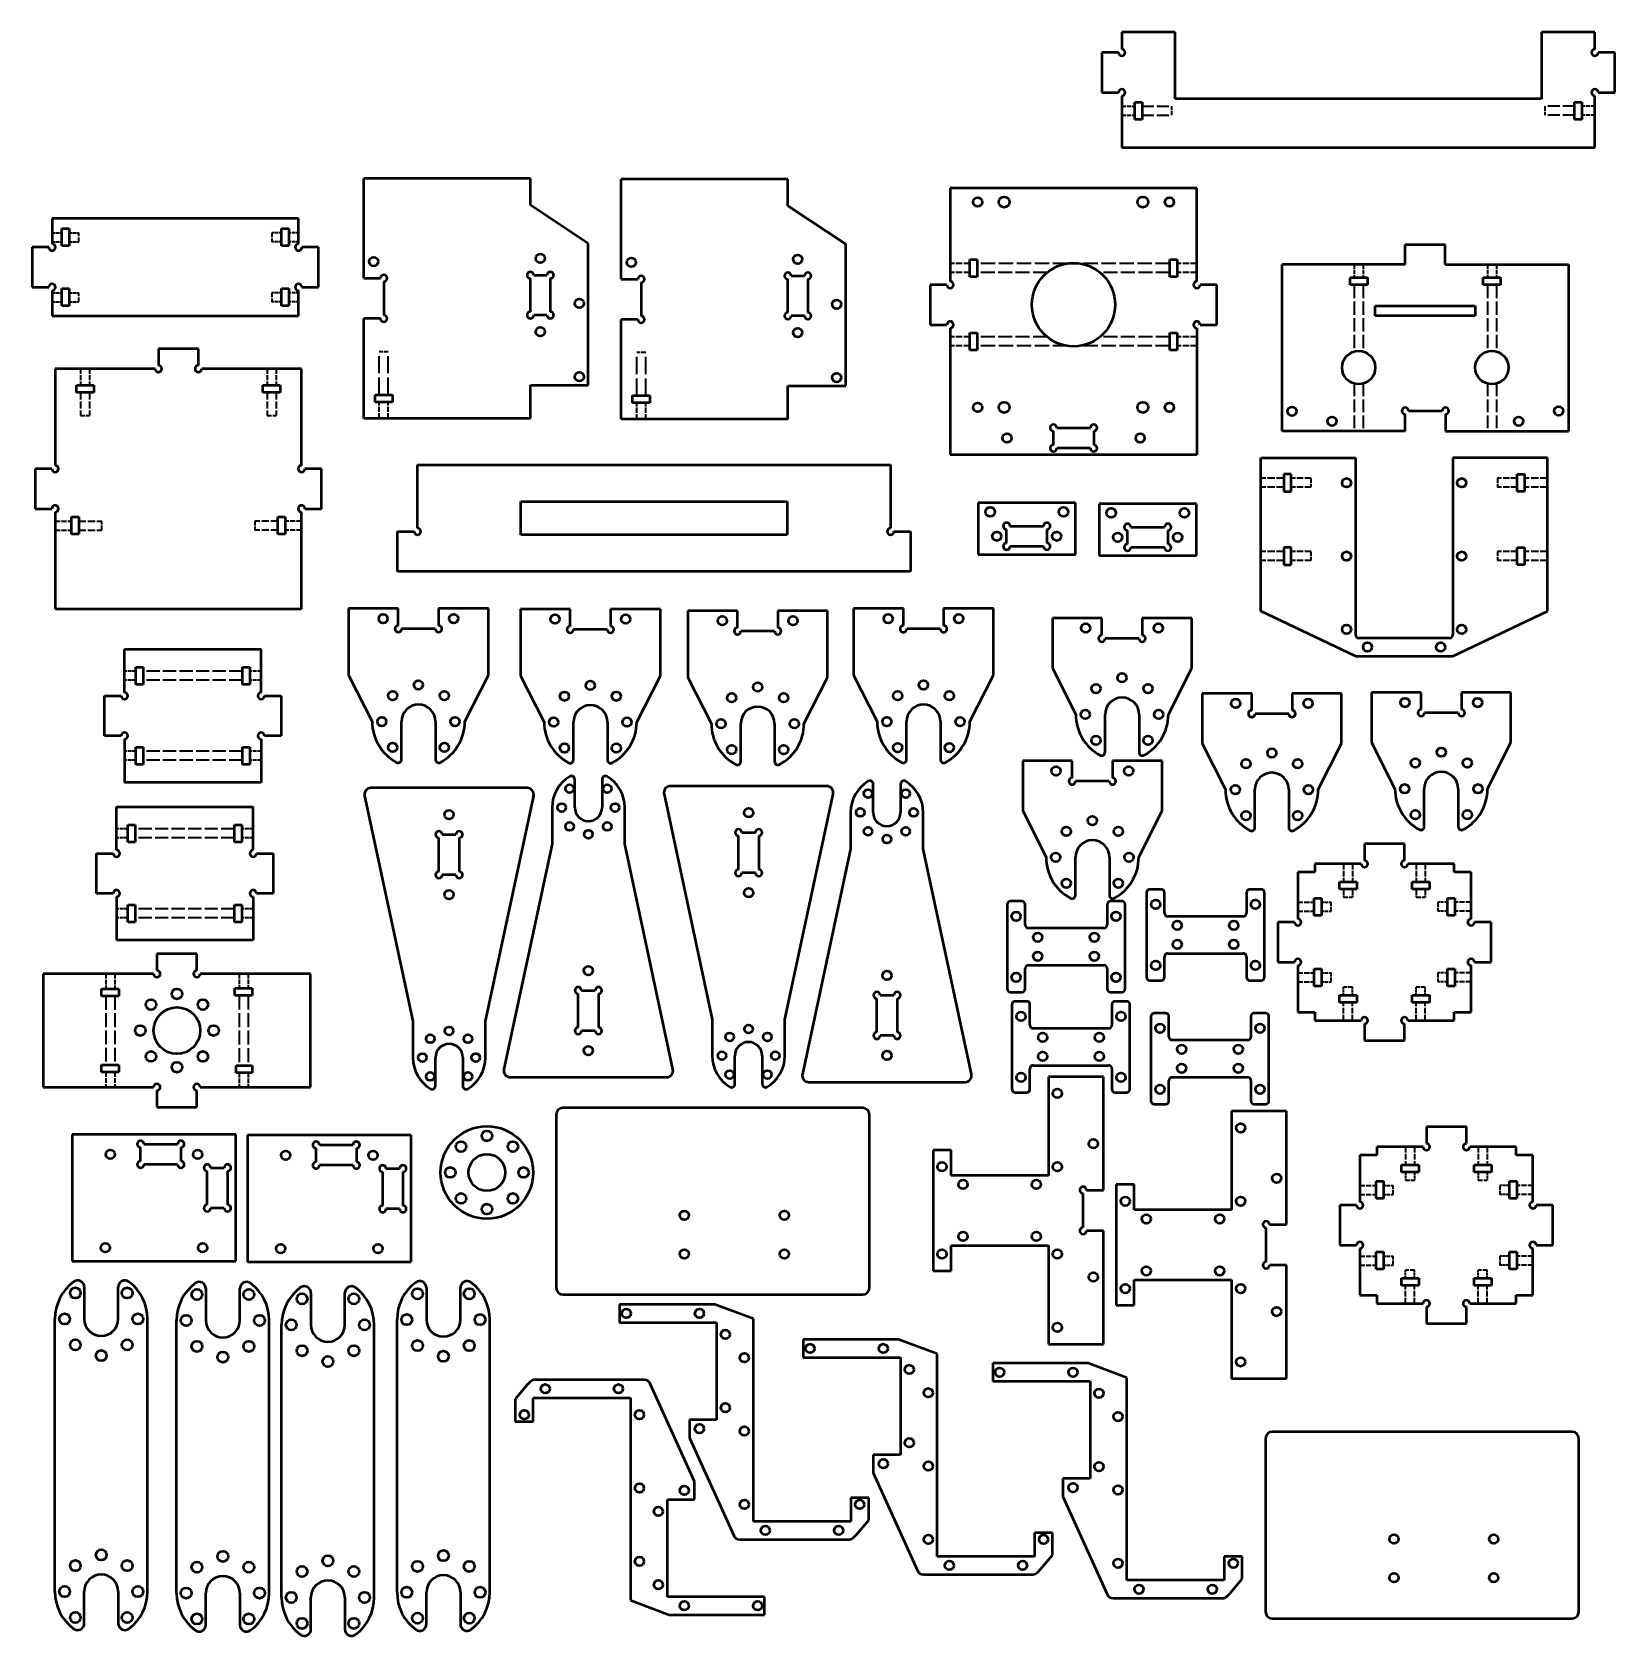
# Model space of a CAD drawing. Header units: millimetres. Extents: x 13 to 488, y 10 to 491.
import ezdxf

# ---------------------------------------------------------------- set-up
doc = ezdxf.new("R2010")
doc.units = ezdxf.units.MM
doc.linetypes.add('DASHED', pattern=[0.2067, 0.1654, -0.0413])
for name, color, linetype, lineweight in [('외형선(ANSI)', 7, 'Continuous', 50), ('외형선(ISO)', 7, 'Continuous', 50), ('은선 (ISO)', 7, 'DASHED', 35)]:
    doc.layers.add(name, color=color, linetype=linetype, lineweight=lineweight)

msp = doc.modelspace()

# ---------------------------------------------------------------- linework, layer by layer
at = {"layer": '외형선(ANSI)'}
for p, q in [((28.21, 114.27), (28.21, 104.72)), ((38.41, 104.72), (38.41, 114.27)), ((19.41, 22.92), (19.41, 104.72)), ((47.21, 22.92), (47.21, 104.72)), ((28.21, 13.37), (28.21, 22.92)), ((38.41, 22.92), (38.41, 13.37))]:
    msp.add_line(p, q, dxfattribs=at)
for centre in [(25.53, 112.5), (41.09, 112.5), (22.31, 104.72), (44.31, 104.72), (25.53, 96.94), (41.09, 96.94), (33.31, 93.72), (33.31, 33.92), (25.53, 30.7), (41.09, 30.7), (22.31, 22.92), (44.31, 22.92), (25.53, 15.14), (41.09, 15.14)]:
    msp.add_circle(centre, 1.6, dxfattribs=at)
for centre, radius, start, end in [((33.31, 104.72), 13.9, 126.6295, 180), ((26.21, 114.27), 2, 0, 126.6295), ((40.41, 114.27), 2, 53.3705, 180), ((33.31, 104.72), 13.9, 0, 53.3705), ((33.31, 104.72), 5.1, 180, 0), ((33.31, 22.92), 5.1, 0, 180), ((33.31, 22.92), 13.9, 180, 233.3705), ((33.31, 22.92), 13.9, 306.6295, 0), ((26.21, 13.37), 2, 233.3705, 0), ((40.41, 13.37), 2, 180, 306.6295)]:
    msp.add_arc(centre, radius, start, end, dxfattribs=at)
at = {"layer": '외형선(ISO)'}
for p, q in [((355.61, 490.8), (339.61, 490.8)), ((339.61, 490.8), (339.61, 485.7)), ((355.61, 470.8), (355.61, 490.8)), ((481.61, 490.8), (465.61, 490.8)), ((465.61, 490.8), (465.61, 470.8)), ((481.61, 485.7), (481.61, 490.8)), ((338.61, 484.7), (333.61, 484.7)), ((333.61, 484.7), (333.61, 472.7)), ((487.61, 484.7), (482.61, 484.7)), ((487.61, 472.7), (487.61, 484.7)), ((333.61, 472.7), (338.61, 472.7)), ((339.61, 471.7), (339.61, 456.2)), ((481.61, 456.2), (481.61, 471.7)), ((482.61, 472.7), (487.61, 472.7)), ((343.51, 464.6), (343.51, 469.8)), ((343.51, 469.8), (345.71, 469.8)), ((345.71, 469.8), (345.71, 464.6)), ((465.61, 470.8), (355.61, 470.8)), ((475.51, 464.6), (475.51, 469.8)), ((475.51, 469.8), (477.71, 469.8)), ((477.71, 469.8), (477.71, 464.6)), ((345.71, 464.6), (343.51, 464.6)), ((477.71, 464.6), (475.51, 464.6)), ((339.61, 456.2), (481.61, 456.2)), ((162.09, 446.9), (112.09, 446.9)), ((112.09, 416.95), (112.09, 446.9)), ((162.09, 438.9), (162.09, 446.9)), ((239.36, 446.65), (189.36, 446.65)), ((189.36, 416.7), (189.36, 446.65)), ((239.36, 438.65), (239.36, 446.65)), ((288.12, 444.01), (288.12, 416.01)), ((362.12, 444.01), (288.12, 444.01)), ((362.12, 416.01), (362.12, 444.01)), ((179.49, 427.4), (162.09, 438.9)), ((256.76, 427.15), (239.36, 438.65)), ((18.54, 434.83), (18.54, 427.23)), ((92.54, 434.83), (18.54, 434.83)), ((92.54, 427.23), (92.54, 434.83)), ((21.44, 431.83), (23.64, 431.83)), ((21.44, 426.63), (21.44, 431.83)), ((23.64, 431.83), (23.64, 426.63)), ((87.44, 431.83), (89.64, 431.83)), ((87.44, 426.63), (87.44, 431.83)), ((89.64, 431.83), (89.64, 426.63)), ((17.54, 426.23), (12.54, 426.23)), ((12.54, 426.23), (12.54, 414.23)), ((23.64, 426.63), (21.44, 426.63)), ((89.64, 426.63), (87.44, 426.63)), ((98.54, 426.23), (93.54, 426.23)), ((98.54, 414.23), (98.54, 426.23)), ((179.49, 384.9), (179.49, 427.4)), ((256.76, 384.65), (256.76, 427.15)), ((424.7, 421.05), (424.7, 427.05)), ((424.7, 427.05), (436.7, 427.05)), ((436.7, 421.05), (436.7, 427.05)), ((294.02, 422.61), (296.22, 422.61)), ((294.02, 417.41), (294.02, 422.61)), ((296.22, 422.61), (296.22, 417.41)), ((354.02, 422.61), (356.22, 422.61)), ((354.02, 417.41), (354.02, 422.61)), ((356.22, 422.61), (356.22, 417.41)), ((387.7, 371.05), (387.7, 421.05)), ((424.7, 421.05), (387.7, 421.05)), ((436.7, 421.05), (473.7, 421.05)), ((473.7, 421.05), (473.7, 371.05)), ((12.54, 414.23), (17.54, 414.23)), ((21.44, 413.83), (23.64, 413.83)), ((21.44, 408.63), (21.44, 413.83)), ((23.64, 413.83), (23.64, 408.63)), ((87.44, 413.83), (89.64, 413.83)), ((87.44, 408.63), (87.44, 413.83)), ((89.64, 413.83), (89.64, 408.63)), ((93.54, 414.23), (98.54, 414.23)), ((112.09, 416.95), (117.09, 416.95)), ((118.09, 415.95), (118.09, 405.85)), ((162.09, 406.9), (162.09, 416.9)), ((163.09, 417.9), (167.09, 417.9)), ((168.09, 416.9), (168.09, 406.9)), ((189.36, 416.7), (194.36, 416.7)), ((195.36, 415.7), (195.36, 405.6)), ((239.36, 406.65), (239.36, 416.65)), ((240.36, 417.65), (244.36, 417.65)), ((245.36, 416.65), (245.36, 406.65)), ((287.12, 415.01), (282.12, 415.01)), ((282.12, 415.01), (282.12, 403.01)), ((296.22, 417.41), (294.02, 417.41)), ((356.22, 417.41), (354.02, 417.41)), ((368.12, 415.01), (363.12, 415.01)), ((368.12, 403.01), (368.12, 415.01)), ((408.1, 417.15), (413.3, 417.15)), ((408.1, 414.95), (408.1, 417.15)), ((413.3, 414.95), (408.1, 414.95)), ((413.3, 417.15), (413.3, 414.95)), ((448.1, 417.15), (453.3, 417.15)), ((448.1, 414.95), (448.1, 417.15)), ((453.3, 414.95), (448.1, 414.95)), ((453.3, 417.15), (453.3, 414.95)), ((18.54, 413.23), (18.54, 405.63)), ((92.54, 405.63), (92.54, 413.23)), ((18.54, 405.63), (92.54, 405.63)), ((23.64, 408.63), (21.44, 408.63)), ((89.64, 408.63), (87.44, 408.63)), ((117.09, 404.85), (112.09, 404.85)), ((112.09, 374.9), (112.09, 404.85)), ((167.09, 405.9), (163.09, 405.9)), ((194.36, 404.6), (189.36, 404.6)), ((189.36, 374.65), (189.36, 404.6)), ((244.36, 405.65), (240.36, 405.65)), ((415.7, 408.65), (445.7, 408.65)), ((415.7, 405.65), (415.7, 408.65)), ((445.7, 405.65), (415.7, 405.65)), ((445.7, 408.65), (445.7, 405.65)), ((282.12, 403.01), (287.12, 403.01)), ((288.12, 402.01), (288.12, 364.01)), ((294.02, 400.61), (296.22, 400.61)), ((294.02, 395.41), (294.02, 400.61)), ((296.22, 400.61), (296.22, 395.41)), ((354.02, 400.61), (356.22, 400.61)), ((354.02, 395.41), (354.02, 400.61)), ((356.22, 400.61), (356.22, 395.41)), ((362.12, 402.01), (362.12, 364.01)), ((363.12, 403.01), (368.12, 403.01)), ((50.45, 395.81), (50.45, 390.81)), ((62.45, 395.81), (50.45, 395.81)), ((62.45, 390.81), (62.45, 395.81)), ((296.22, 395.41), (294.02, 395.41)), ((356.22, 395.41), (354.02, 395.41)), ((49.45, 389.81), (19.45, 389.81)), ((19.45, 389.81), (19.45, 360.81)), ((93.45, 389.81), (63.45, 389.81)), ((93.45, 360.81), (93.45, 389.81)), ((25.85, 384.91), (31.05, 384.91)), ((25.85, 382.71), (25.85, 384.91)), ((31.05, 382.71), (25.85, 382.71)), ((31.05, 384.91), (31.05, 382.71)), ((81.85, 382.71), (81.85, 384.91)), ((81.85, 384.91), (87.05, 384.91)), ((87.05, 382.71), (81.85, 382.71)), ((87.05, 384.91), (87.05, 382.71)), ((115.49, 379.8), (115.49, 382)), ((115.49, 382), (120.69, 382)), ((120.69, 382), (120.69, 379.8)), ((162.09, 384.9), (179.49, 384.9)), ((162.09, 374.9), (162.09, 384.9)), ((192.76, 379.55), (192.76, 381.75)), ((192.76, 381.75), (197.96, 381.75)), ((197.96, 381.75), (197.96, 379.55)), ((239.36, 384.65), (256.76, 384.65)), ((239.36, 374.65), (239.36, 384.65)), ((120.69, 379.8), (115.49, 379.8)), ((197.96, 379.55), (192.76, 379.55)), ((424.65, 371.05), (424.65, 376.15)), ((425.65, 377.15), (435.75, 377.15)), ((436.75, 376.15), (436.75, 371.05)), ((162.09, 374.9), (112.09, 374.9)), ((239.36, 374.65), (189.36, 374.65)), ((319.07, 366.96), (319.07, 371.06)), ((320.07, 372.06), (330.17, 372.06)), ((331.17, 371.06), (331.17, 366.96)), ((424.65, 371.05), (387.7, 371.05)), ((436.75, 371.05), (473.7, 371.05)), ((330.17, 365.96), (320.07, 365.96)), ((128.22, 341.99), (128.22, 360.99)), ((128.22, 360.99), (270.22, 360.99)), ((270.22, 360.99), (270.22, 341.99)), ((362.12, 364.01), (288.12, 364.01)), ((381.35, 317.07), (381.35, 363.07)), ((381.35, 363.07), (409.75, 363.07)), ((409.75, 363.07), (409.75, 309.97)), ((438.95, 363.07), (438.95, 309.97)), ((467.35, 363.07), (438.95, 363.07)), ((467.35, 317.07), (467.35, 363.07)), ((18.45, 359.81), (13.45, 359.81)), ((13.45, 359.81), (13.45, 347.81)), ((99.45, 359.81), (94.45, 359.81)), ((99.45, 347.81), (99.45, 359.81)), ((388.25, 358.17), (388.25, 352.97)), ((390.45, 358.17), (388.25, 358.17)), ((390.45, 352.97), (390.45, 358.17)), ((458.25, 352.97), (458.25, 358.17)), ((458.25, 358.17), (460.45, 358.17)), ((460.45, 358.17), (460.45, 352.97)), ((388.25, 352.97), (390.45, 352.97)), ((460.45, 352.97), (458.25, 352.97)), ((13.45, 347.81), (18.45, 347.81)), ((19.45, 346.81), (19.45, 317.81)), ((93.45, 317.81), (93.45, 346.81)), ((94.45, 347.81), (99.45, 347.81)), ((159.22, 339.99), (159.22, 349.99)), ((159.22, 349.99), (239.22, 349.99)), ((239.22, 349.99), (239.22, 339.99)), ((296.5, 349.56), (296.5, 334.06)), ((325.7, 349.56), (296.5, 349.56)), ((325.7, 334.06), (325.7, 349.56)), ((332.78, 349.25), (332.78, 333.75)), ((361.98, 349.25), (332.78, 349.25)), ((361.98, 333.75), (361.98, 349.25)), ((24.35, 345.36), (26.55, 345.36)), ((24.35, 340.16), (24.35, 345.36)), ((26.55, 345.36), (26.55, 340.16)), ((86.35, 345.36), (88.55, 345.36)), ((86.35, 340.16), (86.35, 345.36)), ((88.55, 345.36), (88.55, 340.16)), ((306.05, 342.61), (316.15, 342.61)), ((342.33, 342.3), (352.43, 342.3)), ((26.55, 340.16), (24.35, 340.16)), ((88.55, 340.16), (86.35, 340.16)), ((122.22, 340.99), (127.22, 340.99)), ((122.22, 328.99), (122.22, 340.99)), ((239.22, 339.99), (159.22, 339.99)), ((271.22, 340.99), (276.22, 340.99)), ((276.22, 340.99), (276.22, 328.99)), ((305.05, 337.51), (305.05, 341.61)), ((317.15, 341.61), (317.15, 337.51)), ((341.33, 337.2), (341.33, 341.3)), ((353.43, 341.3), (353.43, 337.2)), ((296.5, 334.06), (325.7, 334.06)), ((316.15, 336.51), (306.05, 336.51)), ((332.78, 333.75), (361.98, 333.75)), ((352.43, 336.2), (342.33, 336.2)), ((388.25, 336.17), (388.25, 330.97)), ((390.45, 336.17), (388.25, 336.17)), ((390.45, 330.97), (390.45, 336.17)), ((458.25, 336.17), (460.45, 336.17)), ((458.25, 330.97), (458.25, 336.17)), ((460.45, 336.17), (460.45, 330.97)), ((276.22, 328.99), (122.22, 328.99)), ((388.25, 330.97), (390.45, 330.97)), ((460.45, 330.97), (458.25, 330.97)), ((19.45, 317.81), (93.45, 317.81)), ((122.47, 317.85), (107.52, 317.85)), ((107.52, 317.85), (107.52, 297.85)), ((122.47, 312.75), (122.47, 317.85)), ((134.57, 317.85), (134.57, 312.75)), ((149.52, 317.85), (134.57, 317.85)), ((149.52, 297.85), (149.52, 317.85)), ((174.07, 317.68), (159.12, 317.68)), ((159.12, 317.68), (159.12, 297.68)), ((174.07, 312.58), (174.07, 317.68)), ((186.17, 317.68), (186.17, 312.58)), ((201.12, 317.68), (186.17, 317.68)), ((201.12, 297.68), (201.12, 317.68)), ((274.04, 317.83), (259.09, 317.83)), ((259.09, 317.83), (259.09, 297.83)), ((274.04, 312.73), (274.04, 317.83)), ((286.14, 317.83), (286.14, 312.73)), ((301.09, 317.83), (286.14, 317.83)), ((301.09, 297.83), (301.09, 317.83)), ((224.27, 317.21), (209.32, 317.21)), ((209.32, 317.21), (209.32, 297.21)), ((224.27, 312.11), (224.27, 317.21)), ((236.37, 317.21), (236.37, 312.11)), ((251.32, 317.21), (236.37, 317.21)), ((251.32, 297.21), (251.32, 317.21)), ((333.63, 314.97), (318.78, 314.97)), ((318.78, 314.97), (318.78, 299.97)), ((333.63, 309.87), (333.63, 314.97)), ((360.58, 314.97), (345.73, 314.97)), ((345.73, 314.97), (345.73, 309.87)), ((360.58, 299.97), (360.58, 314.97)), ((409.75, 303.57), (381.35, 317.07)), ((438.95, 303.57), (467.35, 317.07)), ((133.57, 311.75), (123.47, 311.75)), ((185.17, 311.58), (175.07, 311.58)), ((235.37, 311.11), (225.27, 311.11)), ((285.14, 311.73), (275.04, 311.73)), ((344.73, 308.87), (334.63, 308.87)), ((437.95, 308.97), (410.75, 308.97)), ((40.28, 292.68), (40.28, 305.68)), ((40.28, 305.68), (81.28, 305.68)), ((81.28, 292.68), (81.28, 305.68)), ((409.75, 303.57), (438.95, 303.57)), ((43.68, 295.08), (43.68, 300.28)), ((43.68, 300.28), (45.88, 300.28)), ((45.88, 300.28), (45.88, 295.08)), ((75.68, 295.08), (75.68, 300.28)), ((75.68, 300.28), (77.88, 300.28)), ((77.88, 300.28), (77.88, 295.08)), ((318.78, 299.97), (325.78, 286.07)), ((353.58, 286.07), (360.58, 299.97)), ((45.88, 295.08), (43.68, 295.08)), ((77.88, 295.08), (75.68, 295.08)), ((107.52, 297.85), (114.62, 283.95)), ((142.42, 283.95), (149.52, 297.85)), ((159.12, 297.68), (166.22, 283.78)), ((194.02, 283.78), (201.12, 297.68)), ((209.32, 297.21), (216.42, 283.31)), ((244.22, 283.31), (251.32, 297.21)), ((259.09, 297.83), (266.19, 283.93)), ((293.99, 283.93), (301.09, 297.83)), ((34.28, 291.68), (39.28, 291.68)), ((34.28, 279.68), (34.28, 291.68)), ((82.28, 291.68), (87.28, 291.68)), ((87.28, 291.68), (87.28, 279.68)), ((378.59, 292.41), (363.74, 292.41)), ((363.74, 292.41), (363.74, 277.41)), ((378.59, 287.31), (378.59, 292.41)), ((405.54, 292.41), (390.69, 292.41)), ((390.69, 292.41), (390.69, 287.31)), ((405.54, 277.41), (405.54, 292.41)), ((429.44, 292.66), (414.59, 292.66)), ((414.59, 292.66), (414.59, 277.66)), ((429.44, 287.56), (429.44, 292.66)), ((456.39, 292.66), (441.54, 292.66)), ((441.54, 292.66), (441.54, 287.56)), ((456.39, 277.66), (456.39, 292.66)), ((123.42, 272.58), (123.42, 283.95)), ((133.62, 283.95), (133.62, 272.58)), ((274.99, 272.56), (274.99, 283.93)), ((285.19, 283.93), (285.19, 272.56)), ((334.58, 274.71), (334.58, 286.07)), ((344.78, 286.07), (344.78, 274.71)), ((389.69, 286.31), (379.59, 286.31)), ((440.54, 286.56), (430.44, 286.56)), ((39.28, 279.68), (34.28, 279.68)), ((87.28, 279.68), (82.28, 279.68)), ((175.02, 272.41), (175.02, 283.78)), ((185.22, 283.78), (185.22, 272.41)), ((225.22, 271.94), (225.22, 283.31)), ((235.42, 283.31), (235.42, 271.94)), ((40.28, 278.68), (40.28, 265.68)), ((43.68, 271.08), (43.68, 276.28)), ((43.68, 276.28), (45.88, 276.28)), ((45.88, 276.28), (45.88, 271.08)), ((75.68, 271.08), (75.68, 276.28)), ((75.68, 276.28), (77.88, 276.28)), ((77.88, 276.28), (77.88, 271.08)), ((81.28, 278.68), (81.28, 265.68)), ((363.74, 277.41), (370.74, 263.51)), ((398.54, 263.51), (405.54, 277.41)), ((414.59, 277.66), (421.59, 263.76)), ((449.39, 263.76), (456.39, 277.66)), ((45.88, 271.08), (43.68, 271.08)), ((77.88, 271.08), (75.68, 271.08)), ((324.73, 272.12), (309.88, 272.12)), ((309.88, 272.12), (309.88, 257.12)), ((324.73, 267.02), (324.73, 272.12)), ((351.68, 272.12), (336.83, 272.12)), ((336.83, 272.12), (336.83, 267.02)), ((351.68, 257.12), (351.68, 272.12)), ((81.28, 265.68), (40.28, 265.68)), ((175.42, 258.14), (175.42, 266.63)), ((183.62, 266.63), (183.62, 258.14)), ((265.01, 256.67), (265.01, 265.16)), ((273.21, 265.16), (273.21, 256.67)), ((335.83, 266.02), (325.73, 266.02)), ((112.32, 261.61), (126.81, 194.02)), ((161.13, 264.02), (114.28, 264.02)), ((148.61, 194.02), (163.09, 261.61)), ((202.21, 262.17), (216.69, 194.59)), ((251.02, 264.59), (204.16, 264.59)), ((238.49, 194.59), (252.97, 262.17)), ((379.54, 252.15), (379.54, 263.51)), ((389.74, 263.51), (389.74, 252.15)), ((430.39, 252.4), (430.39, 263.76)), ((440.59, 263.76), (440.59, 252.4)), ((37.9, 245.39), (37.9, 258.39)), ((37.9, 258.39), (78.9, 258.39)), ((78.9, 245.39), (78.9, 258.39)), ((168.62, 258.14), (168.62, 247.24)), ((190.42, 247.24), (190.42, 258.14)), ((258.21, 256.67), (258.21, 245.77)), ((280.01, 245.77), (280.01, 256.67)), ((309.88, 257.12), (316.88, 243.22)), ((344.68, 243.22), (351.68, 257.12)), ((41.3, 247.79), (41.3, 252.99)), ((41.3, 252.99), (43.5, 252.99)), ((43.5, 252.99), (43.5, 247.79)), ((73.3, 247.79), (73.3, 252.99)), ((73.3, 252.99), (75.5, 252.99)), ((75.5, 252.99), (75.5, 247.79)), ((225.54, 250.64), (229.64, 250.64)), ((43.5, 247.79), (41.3, 247.79)), ((75.5, 247.79), (73.3, 247.79)), ((134.66, 238.97), (134.66, 249.07)), ((135.66, 250.07), (139.76, 250.07)), ((140.76, 249.07), (140.76, 238.97)), ((168.62, 247.24), (154.14, 179.66)), ((204.9, 179.66), (190.42, 247.24)), ((224.54, 239.54), (224.54, 249.64)), ((230.64, 249.64), (230.64, 239.54)), ((258.21, 245.77), (243.73, 178.19)), ((294.49, 178.19), (280.01, 245.77)), ((424.43, 247.26), (412.43, 247.26)), ((412.43, 247.26), (412.43, 242.26)), ((424.43, 242.26), (424.43, 247.26)), ((31.9, 244.39), (36.9, 244.39)), ((31.9, 232.39), (31.9, 244.39)), ((79.9, 244.39), (84.9, 244.39)), ((84.9, 244.39), (84.9, 232.39)), ((325.68, 231.86), (325.68, 243.22)), ((335.88, 243.22), (335.88, 231.86)), ((411.43, 241.26), (397.53, 241.26)), ((397.53, 241.26), (397.53, 238.76)), ((439.33, 241.26), (425.43, 241.26)), ((439.33, 238.76), (439.33, 241.26)), ((139.76, 237.97), (135.66, 237.97)), ((229.64, 238.54), (225.54, 238.54)), ((397.53, 238.76), (392.43, 238.76)), ((392.43, 238.76), (392.43, 224.76)), ((404.93, 233.66), (404.93, 235.86)), ((404.93, 235.86), (410.13, 235.86)), ((410.13, 235.86), (410.13, 233.66)), ((426.73, 233.66), (426.73, 235.86)), ((426.73, 235.86), (431.93, 235.86)), ((431.93, 235.86), (431.93, 233.66)), ((444.43, 238.76), (439.33, 238.76)), ((444.43, 224.76), (444.43, 238.76)), ((36.9, 232.39), (31.9, 232.39)), ((37.9, 231.39), (37.9, 218.39)), ((78.9, 231.39), (78.9, 218.39)), ((84.9, 232.39), (79.9, 232.39)), ((347.03, 232.6), (347.03, 207.3)), ((351.43, 233.6), (348.03, 233.6)), ((352.43, 226.5), (352.43, 232.6)), ((377.03, 232.6), (377.03, 226.5)), ((381.43, 233.6), (378.03, 233.6)), ((382.43, 207.3), (382.43, 232.6)), ((410.13, 233.66), (404.93, 233.66)), ((431.93, 233.66), (426.73, 233.66)), ((41.3, 223.79), (41.3, 228.99)), ((41.3, 228.99), (43.5, 228.99)), ((43.5, 228.99), (43.5, 223.79)), ((73.3, 223.79), (73.3, 228.99)), ((73.3, 228.99), (75.5, 228.99)), ((75.5, 228.99), (75.5, 223.79)), ((305.2, 229.04), (305.2, 203.74)), ((309.6, 230.04), (306.2, 230.04)), ((310.6, 222.94), (310.6, 229.04)), ((335.2, 229.04), (335.2, 222.94)), ((339.6, 230.04), (336.2, 230.04)), ((340.6, 203.74), (340.6, 229.04)), ((397.33, 225.76), (397.33, 230.96)), ((397.33, 230.96), (399.53, 230.96)), ((399.53, 230.96), (399.53, 225.76)), ((437.33, 225.76), (437.33, 230.96)), ((437.33, 230.96), (439.53, 230.96)), ((439.53, 230.96), (439.53, 225.76)), ((43.5, 223.79), (41.3, 223.79)), ((75.5, 223.79), (73.3, 223.79)), ((334.2, 221.94), (311.6, 221.94)), ((376.03, 225.5), (353.43, 225.5)), ((391.43, 223.76), (386.43, 223.76)), ((386.43, 223.76), (386.43, 211.76)), ((399.53, 225.76), (397.33, 225.76)), ((439.53, 225.76), (437.33, 225.76)), ((450.43, 223.76), (445.43, 223.76)), ((450.43, 211.76), (450.43, 223.76)), ((78.9, 218.39), (37.9, 218.39)), ((50.02, 214.24), (50.02, 209.24)), ((62.02, 214.24), (50.02, 214.24)), ((62.02, 209.24), (62.02, 214.24)), ((352.43, 207.3), (352.43, 213.4)), ((353.43, 214.4), (376.03, 214.4)), ((377.03, 213.4), (377.03, 207.3)), ((386.43, 211.76), (391.43, 211.76)), ((445.43, 211.76), (450.43, 211.76)), ((49.02, 208.24), (15.92, 208.24)), ((15.92, 208.24), (15.92, 174.24)), ((96.12, 208.24), (63.02, 208.24)), ((96.12, 174.24), (96.12, 208.24)), ((310.6, 203.74), (310.6, 209.84)), ((311.6, 210.84), (334.2, 210.84)), ((335.2, 209.84), (335.2, 203.74)), ((392.43, 210.76), (392.43, 196.76)), ((397.33, 204.56), (397.33, 209.76)), ((397.33, 209.76), (399.53, 209.76)), ((399.53, 209.76), (399.53, 204.56)), ((437.33, 204.56), (437.33, 209.76)), ((437.33, 209.76), (439.53, 209.76)), ((439.53, 209.76), (439.53, 204.56)), ((444.43, 196.76), (444.43, 210.76)), ((33.42, 203.77), (38.62, 203.77)), ((33.42, 201.57), (33.42, 203.77)), ((38.62, 203.77), (38.62, 201.57)), ((73.42, 201.74), (73.42, 203.94)), ((73.42, 203.94), (78.62, 203.94)), ((78.62, 203.94), (78.62, 201.74)), ((176.47, 192.19), (176.47, 202.29)), ((177.47, 203.29), (181.57, 203.29)), ((182.57, 202.29), (182.57, 192.19)), ((306.2, 202.74), (309.6, 202.74)), ((336.2, 202.74), (339.6, 202.74)), ((348.03, 206.3), (351.43, 206.3)), ((378.03, 206.3), (381.43, 206.3)), ((399.53, 204.56), (397.33, 204.56)), ((439.53, 204.56), (437.33, 204.56)), ((38.62, 201.57), (33.42, 201.57)), ((78.62, 201.74), (73.42, 201.74)), ((266.06, 190.72), (266.06, 200.82)), ((267.06, 201.82), (271.16, 201.82)), ((272.16, 200.82), (272.16, 190.72)), ((306.65, 199), (306.65, 173.7)), ((311.05, 200), (307.65, 200)), ((312.05, 192.9), (312.05, 199)), ((336.65, 199), (336.65, 192.9)), ((341.05, 200), (337.65, 200)), ((342.05, 173.7), (342.05, 199)), ((404.93, 199.66), (404.93, 201.86)), ((404.93, 201.86), (410.13, 201.86)), ((410.13, 199.66), (404.93, 199.66)), ((410.13, 201.86), (410.13, 199.66)), ((426.73, 201.86), (431.93, 201.86)), ((426.73, 199.66), (426.73, 201.86)), ((431.93, 199.66), (426.73, 199.66)), ((431.93, 201.86), (431.93, 199.66)), ((126.81, 194.02), (126.81, 183.12)), ((148.61, 183.12), (148.61, 194.02)), ((216.69, 194.59), (216.69, 183.69)), ((238.49, 183.69), (238.49, 194.59)), ((348.37, 195.44), (348.37, 170.14)), ((352.77, 196.44), (349.37, 196.44)), ((353.77, 189.34), (353.77, 195.44)), ((378.37, 195.44), (378.37, 189.34)), ((382.77, 196.44), (379.37, 196.44)), ((383.77, 170.14), (383.77, 195.44)), ((392.43, 196.76), (397.53, 196.76)), ((397.53, 196.76), (397.53, 194.26)), ((397.53, 194.26), (411.43, 194.26)), ((412.43, 193.26), (412.43, 188.26)), ((424.43, 188.26), (424.43, 193.26)), ((425.43, 194.26), (439.33, 194.26)), ((439.33, 194.26), (439.33, 196.76)), ((439.33, 196.76), (444.43, 196.76)), ((181.57, 191.19), (177.47, 191.19)), ((271.16, 189.72), (267.06, 189.72)), ((335.65, 191.9), (313.05, 191.9)), ((377.37, 188.34), (354.77, 188.34)), ((412.43, 188.26), (424.43, 188.26)), ((133.61, 174.64), (133.61, 183.12)), ((141.81, 183.12), (141.81, 174.64)), ((223.49, 175.2), (223.49, 183.69)), ((231.69, 183.69), (231.69, 175.2)), ((33.42, 180.91), (38.62, 180.91)), ((33.42, 178.71), (33.42, 180.91)), ((38.62, 178.71), (33.42, 178.71)), ((38.62, 180.91), (38.62, 178.71)), ((73.82, 180.74), (78.62, 180.74)), ((73.82, 178.54), (73.82, 180.74)), ((78.62, 178.54), (73.82, 178.54)), ((78.62, 180.74), (78.62, 178.54)), ((312.05, 173.7), (312.05, 179.8)), ((313.05, 180.8), (335.65, 180.8)), ((336.65, 179.8), (336.65, 173.7)), ((15.92, 174.24), (49.02, 174.24)), ((50.02, 173.24), (50.02, 168.24)), ((62.02, 168.24), (62.02, 173.24)), ((63.02, 174.24), (96.12, 174.24)), ((156.1, 177.24), (202.95, 177.24)), ((245.68, 175.77), (292.53, 175.77)), ((317.58, 177.39), (317.58, 147.79)), ((334.08, 177.39), (317.58, 177.39)), ((334.08, 143.39), (334.08, 177.39)), ((353.77, 170.14), (353.77, 176.24)), ((354.77, 177.24), (377.37, 177.24)), ((378.37, 176.24), (378.37, 170.14)), ((307.65, 172.7), (311.05, 172.7)), ((337.65, 172.7), (341.05, 172.7)), ((349.37, 169.14), (352.77, 169.14)), ((379.37, 169.14), (382.77, 169.14)), ((50.02, 168.24), (62.02, 168.24)), ((169.84, 166.02), (169.84, 114.02)), ((261.84, 168.02), (171.84, 168.02)), ((263.84, 114.02), (263.84, 166.02)), ((372.55, 167.04), (372.55, 137.44)), ((389.05, 167.04), (372.55, 167.04)), ((389.05, 133.04), (389.05, 167.04)), ((73.73, 160.08), (24.53, 160.08)), ((24.53, 160.08), (24.53, 122.08)), ((73.73, 122.08), (73.73, 160.08)), ((126.37, 159.81), (77.17, 159.81)), ((77.17, 159.81), (77.17, 121.81)), ((126.37, 121.81), (126.37, 159.81)), ((443.02, 162.33), (431.02, 162.33)), ((431.02, 162.33), (431.02, 157.33)), ((443.02, 157.33), (443.02, 162.33)), ((45.13, 152.08), (45.13, 156.18)), ((46.13, 157.18), (56.23, 157.18)), ((57.23, 156.18), (57.23, 152.08)), ((97.77, 151.81), (97.77, 155.91)), ((98.77, 156.91), (108.87, 156.91)), ((109.87, 155.91), (109.87, 151.81)), ((282.98, 155.39), (282.98, 119.19)), ((288.38, 155.39), (282.98, 155.39)), ((288.38, 147.79), (288.38, 155.39)), ((430.02, 156.33), (416.12, 156.33)), ((416.12, 156.33), (416.12, 153.83)), ((457.92, 156.33), (444.02, 156.33)), ((457.92, 153.83), (457.92, 156.33)), ((56.23, 151.08), (46.13, 151.08)), ((66.13, 150.08), (70.23, 150.08)), ((108.87, 150.81), (98.77, 150.81)), ((118.77, 149.81), (122.87, 149.81)), ((416.12, 153.83), (411.02, 153.83)), ((411.02, 153.83), (411.02, 139.83)), ((423.52, 148.73), (423.52, 150.93)), ((423.52, 150.93), (428.72, 150.93)), ((428.72, 150.93), (428.72, 148.73)), ((445.32, 148.73), (445.32, 150.93)), ((445.32, 150.93), (450.52, 150.93)), ((450.52, 150.93), (450.52, 148.73)), ((463.02, 153.83), (457.92, 153.83)), ((463.02, 139.83), (463.02, 153.83)), ((65.13, 138.98), (65.13, 149.08)), ((71.23, 149.08), (71.23, 138.98)), ((117.77, 138.71), (117.77, 148.81)), ((123.87, 148.81), (123.87, 138.71)), ((317.58, 147.79), (288.38, 147.79)), ((337.95, 145.04), (337.95, 108.84)), ((343.35, 145.04), (337.95, 145.04)), ((343.35, 137.44), (343.35, 145.04)), ((415.92, 140.83), (415.92, 146.03)), ((415.92, 146.03), (418.12, 146.03)), ((418.12, 146.03), (418.12, 140.83)), ((428.72, 148.73), (423.52, 148.73)), ((450.52, 148.73), (445.32, 148.73)), ((455.92, 140.83), (455.92, 146.03)), ((455.92, 146.03), (458.12, 146.03)), ((458.12, 146.03), (458.12, 140.83)), ((327.98, 132.19), (327.98, 142.39)), ((328.98, 143.39), (334.08, 143.39)), ((418.12, 140.83), (415.92, 140.83)), ((458.12, 140.83), (455.92, 140.83)), ((70.23, 137.98), (66.13, 137.98)), ((122.87, 137.71), (118.77, 137.71)), ((372.55, 137.44), (343.35, 137.44)), ((410.02, 138.83), (405.02, 138.83)), ((405.02, 138.83), (405.02, 126.83)), ((469.02, 138.83), (464.02, 138.83)), ((469.02, 126.83), (469.02, 138.83)), ((334.08, 131.19), (328.98, 131.19)), ((334.08, 97.19), (334.08, 131.19)), ((382.95, 121.84), (382.95, 132.04)), ((383.95, 133.04), (389.05, 133.04)), ((288.38, 126.79), (317.58, 126.79)), ((288.38, 119.19), (288.38, 126.79)), ((317.58, 126.79), (317.58, 97.19)), ((405.02, 126.83), (410.02, 126.83)), ((411.02, 125.83), (411.02, 111.83)), ((463.02, 111.83), (463.02, 125.83)), ((464.02, 126.83), (469.02, 126.83)), ((24.53, 122.08), (73.73, 122.08)), ((77.17, 121.81), (126.37, 121.81)), ((389.05, 120.84), (383.95, 120.84)), ((389.05, 86.84), (389.05, 120.84)), ((415.92, 119.63), (415.92, 124.83)), ((415.92, 124.83), (418.12, 124.83)), ((418.12, 124.83), (418.12, 119.63)), ((455.92, 119.63), (455.92, 124.83)), ((455.92, 124.83), (458.12, 124.83)), ((458.12, 124.83), (458.12, 119.63)), ((282.98, 119.19), (288.38, 119.19)), ((343.35, 116.44), (372.55, 116.44)), ((343.35, 108.84), (343.35, 116.44)), ((372.55, 116.44), (372.55, 86.84)), ((418.12, 119.63), (415.92, 119.63)), ((423.52, 114.73), (423.52, 116.93)), ((423.52, 116.93), (428.72, 116.93)), ((428.72, 116.93), (428.72, 114.73)), ((445.32, 116.93), (450.52, 116.93)), ((445.32, 114.73), (445.32, 116.93)), ((450.52, 116.93), (450.52, 114.73)), ((458.12, 119.63), (455.92, 119.63)), ((64.71, 113.82), (64.71, 104.27)), ((74.91, 104.27), (74.91, 113.82)), ((96.24, 112.51), (96.24, 102.96)), ((106.44, 102.96), (106.44, 112.51)), ((130.89, 114.04), (130.89, 104.5)), ((141.09, 104.5), (141.09, 114.04)), ((171.84, 112.02), (261.84, 112.02)), ((411.02, 111.83), (416.12, 111.83)), ((416.12, 111.83), (416.12, 109.33)), ((428.72, 114.73), (423.52, 114.73)), ((450.52, 114.73), (445.32, 114.73)), ((457.92, 109.33), (457.92, 111.83)), ((457.92, 111.83), (463.02, 111.83)), ((217.42, 109.06), (188.86, 109.06)), ((188.86, 109.06), (188.86, 103.66)), ((229.06, 104.73), (217.42, 109.06)), ((337.95, 108.84), (343.35, 108.84)), ((416.12, 109.33), (430.02, 109.33)), ((431.02, 108.33), (431.02, 103.33)), ((443.02, 103.33), (443.02, 108.33)), ((444.02, 109.33), (457.92, 109.33)), ((55.91, 22.47), (55.91, 104.27)), ((83.71, 22.47), (83.71, 104.27)), ((87.44, 21.16), (87.44, 102.96)), ((115.24, 21.16), (115.24, 102.96)), ((122.09, 22.7), (122.09, 104.5)), ((149.89, 22.7), (149.89, 104.5)), ((188.86, 103.66), (218, 103.66)), ((218, 103.66), (218, 74.46)), ((229.06, 43.96), (229.06, 104.73)), ((431.02, 103.33), (443.02, 103.33)), ((272.57, 98.55), (244.01, 98.55)), ((244.01, 98.55), (244.01, 93.15)), ((284.21, 94.21), (272.57, 98.55)), ((317.58, 97.19), (334.08, 97.19)), ((244.01, 93.15), (273.15, 93.15)), ((273.15, 93.15), (273.15, 63.95)), ((284.21, 33.45), (284.21, 94.21)), ((329.5, 91.43), (300.94, 91.43)), ((300.94, 91.43), (300.94, 86.03)), ((341.14, 87.09), (329.5, 91.43)), ((341.14, 26.33), (341.14, 87.09)), ((372.55, 86.84), (389.05, 86.84)), ((161.14, 84.9), (157.55, 80.67)), ((162, 85.82), (161.14, 84.9)), ((196.26, 86.45), (163.46, 86.45)), ((211.35, 55.95), (198.08, 85.28)), ((300.94, 86.03), (330.08, 86.03)), ((330.08, 86.03), (330.08, 56.83)), ((157.55, 80.67), (157.55, 73.95)), ((162.95, 73.95), (162.95, 81.05)), ((162.95, 81.05), (192.15, 81.05)), ((192.15, 81.05), (192.15, 20.29)), ((157.55, 73.95), (162.95, 73.95)), ((218, 74.46), (209.86, 74.46)), ((209.86, 74.46), (209.86, 69.06)), ((209.86, 69.06), (223.13, 39.74)), ((382.76, 68.87), (382.76, 16.87)), ((474.76, 70.87), (384.76, 70.87)), ((476.76, 16.87), (476.76, 68.87)), ((273.15, 63.95), (265.01, 63.95)), ((265.01, 63.95), (265.01, 58.55)), ((265.01, 58.55), (278.27, 29.22)), ((211.35, 50.55), (211.35, 55.95)), ((330.08, 56.83), (321.94, 56.83)), ((321.94, 56.83), (321.94, 51.43)), ((203.21, 21.35), (203.21, 50.55)), ((203.21, 50.55), (211.35, 50.55)), ((263.66, 51.06), (258.26, 51.06)), ((258.26, 51.06), (258.26, 43.96)), ((263.66, 44.35), (263.66, 51.06)), ((321.94, 51.43), (335.21, 22.11)), ((258.26, 43.96), (229.06, 43.96)), ((260.07, 40.12), (263.66, 44.35)), ((224.95, 38.56), (257.75, 38.56)), ((259.21, 39.2), (260.07, 40.12)), ((318.81, 40.55), (313.41, 40.55)), ((313.41, 40.55), (313.41, 33.45)), ((318.81, 33.83), (318.81, 40.55)), ((315.21, 29.6), (318.81, 33.83)), ((313.41, 33.45), (284.21, 33.45)), ((314.35, 28.68), (315.21, 29.6)), ((375.74, 33.43), (370.34, 33.43)), ((370.34, 33.43), (370.34, 26.33)), ((375.74, 26.71), (375.74, 33.43)), ((280.1, 28.05), (312.89, 28.05)), ((370.34, 26.33), (341.14, 26.33)), ((372.14, 22.48), (375.74, 26.71)), ((64.71, 12.92), (64.71, 22.47)), ((74.91, 22.47), (74.91, 12.92)), ((96.24, 11.61), (96.24, 21.16)), ((106.44, 21.16), (106.44, 11.61)), ((130.89, 13.15), (130.89, 22.7)), ((141.09, 22.7), (141.09, 13.15)), ((192.15, 20.29), (203.78, 15.95)), ((232.35, 21.35), (203.21, 21.35)), ((232.35, 15.95), (232.35, 21.35)), ((337.03, 20.93), (369.82, 20.93)), ((371.28, 21.56), (372.14, 22.48)), ((203.78, 15.95), (232.35, 15.95)), ((384.76, 14.87), (474.76, 14.87))]:
    msp.add_line(p, q, dxfattribs=at)
for centre, radius in [((296.32, 439.81), 1.35), ((304.32, 439.81), 1.6), ((345.92, 439.81), 1.6), ((353.92, 439.81), 1.35), ((165.09, 422.9), 1.35), ((242.36, 422.65), 1.35), ((115.09, 421.95), 1.35), ((192.36, 421.7), 1.35), ((325.12, 409.01), 12.5), ((176.79, 409.4), 1.35), ((254.06, 409.15), 1.35), ((165.09, 400.9), 1.35), ((242.36, 400.65), 1.35), ((410.7, 390.15), 5), ((450.7, 390.15), 5), ((176.79, 387.4), 1.35), ((254.06, 387.15), 1.35), ((296.32, 378.21), 1.35), ((304.32, 378.21), 1.6), ((345.92, 378.21), 1.6), ((353.92, 378.21), 1.35), ((390.7, 377.05), 1.35), ((402.7, 374.05), 1.35), ((458.7, 374.05), 1.35), ((470.7, 377.15), 1.35), ((305.12, 369.01), 1.35), ((345.12, 369.01), 1.35), ((407.05, 355.57), 1.35), ((441.65, 355.57), 1.35), ((300.1, 346.86), 1.4), ((322.1, 346.86), 1.4), ((336.38, 346.55), 1.4), ((358.38, 346.55), 1.4), ((302.1, 339.56), 1.35), ((320.1, 339.56), 1.35), ((338.38, 339.25), 1.35), ((356.38, 339.25), 1.35), ((407.05, 333.57), 1.35), ((441.65, 333.57), 1.35), ((117.92, 314.85), 1.35), ((139.12, 314.85), 1.35), ((169.52, 314.68), 1.35), ((190.72, 314.68), 1.35), ((219.72, 314.21), 1.35), ((240.92, 314.21), 1.35), ((269.49, 314.83), 1.35), ((290.69, 314.83), 1.35), ((328.78, 311.97), 1.35), ((350.58, 311.97), 1.35), ((407.05, 311.57), 1.35), ((441.65, 311.57), 1.35), ((413.35, 306.27), 1.35), ((435.35, 306.27), 1.35), ((339.68, 297.07), 1.35), ((128.52, 294.95), 1.35), ((180.12, 294.78), 1.35), ((230.32, 294.31), 1.35), ((280.09, 294.93), 1.35), ((331.9, 293.85), 1.35), ((347.46, 293.85), 1.35), ((120.74, 291.73), 1.35), ((136.3, 291.73), 1.35), ((172.34, 291.56), 1.35), ((187.9, 291.56), 1.35), ((222.54, 291.08), 1.35), ((238.1, 291.08), 1.35), ((272.32, 291.71), 1.35), ((287.87, 291.71), 1.35), ((373.74, 289.41), 1.35), ((395.54, 289.41), 1.35), ((424.59, 289.66), 1.35), ((446.39, 289.66), 1.35), ((117.52, 283.95), 1.35), ((139.52, 283.95), 1.35), ((169.12, 283.78), 1.35), ((191.12, 283.78), 1.35), ((219.32, 283.31), 1.35), ((241.32, 283.31), 1.35), ((269.09, 283.93), 1.35), ((291.09, 283.93), 1.35), ((328.68, 286.07), 1.35), ((350.68, 286.07), 1.35), ((331.9, 278.29), 1.35), ((347.46, 278.29), 1.35), ((120.74, 276.17), 1.35), ((136.3, 276.17), 1.35), ((172.34, 276), 1.35), ((187.9, 276), 1.35), ((222.54, 275.53), 1.35), ((238.1, 275.53), 1.35), ((272.32, 276.15), 1.35), ((287.87, 276.15), 1.35), ((384.64, 274.51), 1.35), ((435.49, 274.76), 1.35), ((319.88, 269.12), 1.35), ((341.68, 269.12), 1.35), ((376.86, 271.29), 1.35), ((392.42, 271.29), 1.35), ((427.71, 271.54), 1.35), ((443.27, 271.54), 1.35), ((173.87, 263.8), 1.25), ((185.18, 263.8), 1.25), ((373.64, 263.51), 1.35), ((395.64, 263.51), 1.35), ((424.49, 263.76), 1.35), ((446.49, 263.76), 1.35), ((263.45, 262.33), 1.25), ((274.77, 262.33), 1.25), ((137.71, 256.02), 1.35), ((171.52, 258.14), 1.25), ((187.52, 258.14), 1.25), ((227.59, 256.59), 1.35), ((261.11, 256.67), 1.25), ((277.11, 256.67), 1.25), ((330.78, 254.22), 1.35), ((376.86, 255.73), 1.35), ((392.42, 255.73), 1.35), ((427.71, 255.99), 1.35), ((443.27, 255.99), 1.35), ((173.87, 252.48), 1.25), ((179.52, 250.14), 1.25), ((185.18, 252.48), 1.25), ((263.45, 251.01), 1.25), ((274.77, 251.01), 1.25), ((323, 251), 1.35), ((338.56, 251), 1.35), ((269.11, 248.67), 1.25), ((319.78, 243.22), 1.35), ((341.78, 243.22), 1.35), ((323, 235.44), 1.35), ((338.56, 235.44), 1.35), ((137.71, 232.02), 1.35), ((227.59, 232.59), 1.35), ((307.9, 225.54), 1.35), ((337.9, 225.54), 1.35), ((349.73, 229.1), 1.35), ((379.73, 229.1), 1.35), ((356.23, 222.8), 1.35), ((373.23, 222.8), 1.35), ((314.4, 219.24), 1.35), ((331.4, 219.24), 1.35), ((356.23, 217.1), 1.35), ((373.23, 217.1), 1.35), ((314.4, 213.54), 1.35), ((331.4, 213.54), 1.35), ((349.73, 210.8), 1.35), ((379.73, 210.8), 1.35), ((179.52, 209.24), 1.35), ((269.11, 207.77), 1.35), ((307.9, 207.24), 1.35), ((337.9, 207.24), 1.35), ((56.02, 202.24), 1.55), ((48.24, 199.01), 1.55), ((56.02, 191.24), 7), ((63.8, 199.01), 1.55), ((45.02, 191.24), 1.55), ((67.02, 191.24), 1.55), ((227.59, 191.69), 1.25), ((309.35, 195.5), 1.35), ((339.35, 195.5), 1.35), ((351.07, 191.94), 1.35), ((381.07, 191.94), 1.35), ((132.05, 188.78), 1.25), ((137.71, 191.12), 1.25), ((143.36, 188.78), 1.25), ((221.93, 189.34), 1.25), ((233.25, 189.34), 1.25), ((315.85, 189.2), 1.35), ((332.85, 189.2), 1.35), ((48.24, 183.46), 1.55), ((63.8, 183.46), 1.55), ((129.71, 183.12), 1.25), ((145.71, 183.12), 1.25), ((179.52, 185.24), 1.35), ((219.59, 183.69), 1.25), ((235.59, 183.69), 1.25), ((269.11, 183.77), 1.35), ((315.85, 183.5), 1.35), ((332.85, 183.5), 1.35), ((357.57, 185.64), 1.35), ((374.57, 185.64), 1.35), ((56.02, 180.24), 1.55), ((132.05, 177.47), 1.25), ((143.36, 177.47), 1.25), ((221.93, 178.03), 1.25), ((233.25, 178.03), 1.25), ((309.35, 177.2), 1.35), ((339.35, 177.2), 1.35), ((357.57, 179.94), 1.35), ((374.57, 179.94), 1.35), ((320.28, 172.39), 1.35), ((351.07, 173.64), 1.35), ((381.07, 173.64), 1.35), ((149.06, 148.65), 13.9), ((149.06, 159.65), 1.55), ((375.25, 162.04), 1.35), ((36.03, 154.08), 1.35), ((62.23, 154.08), 1.35), ((88.67, 153.81), 1.35), ((114.87, 153.81), 1.35), ((141.28, 156.42), 1.55), ((149.06, 148.65), 5.5), ((156.84, 156.42), 1.55), ((331.08, 157.29), 1.35), ((138.06, 148.65), 1.55), ((160.06, 148.65), 1.55), ((285.68, 150.39), 1.35), ((320.28, 150.39), 1.35), ((291.98, 145.09), 1.35), ((313.98, 145.09), 1.35), ((386.05, 146.94), 1.35), ((141.28, 140.87), 1.55), ((156.84, 140.87), 1.55), ((340.65, 140.04), 1.35), ((375.25, 140.04), 1.35), ((149.06, 137.65), 1.55), ((208.34, 135.82), 1.35), ((238.34, 135.82), 1.35), ((346.95, 134.74), 1.35), ((368.95, 134.74), 1.35), ((291.98, 129.49), 1.35), ((313.98, 129.49), 1.35), ((34.53, 126.08), 1.35), ((63.73, 126.08), 1.35), ((87.17, 125.81), 1.35), ((116.37, 125.81), 1.35), ((208.34, 124.22), 1.35), ((238.34, 124.22), 1.35), ((285.68, 124.19), 1.35), ((320.28, 124.19), 1.35), ((346.95, 119.14), 1.35), ((368.95, 119.14), 1.35), ((331.08, 117.29), 1.35), ((62.03, 112.05), 1.6), ((77.59, 112.05), 1.6), ((93.56, 110.74), 1.6), ((109.12, 110.74), 1.6), ((128.21, 112.27), 1.6), ((143.77, 112.27), 1.6), ((340.65, 113.84), 1.35), ((375.25, 113.84), 1.35), ((58.81, 104.27), 1.6), ((80.81, 104.27), 1.6), ((124.99, 104.5), 1.6), ((146.99, 104.5), 1.6), ((190.86, 106.36), 1.35), ((212.86, 106.36), 1.35), ((386.05, 106.94), 1.35), ((90.34, 102.96), 1.6), ((112.34, 102.96), 1.6), ((220.66, 100.06), 1.35), ((320.28, 102.19), 1.35), ((62.03, 96.49), 1.6), ((77.59, 96.49), 1.6), ((93.56, 95.18), 1.6), ((109.12, 95.18), 1.6), ((128.21, 96.72), 1.6), ((143.77, 96.72), 1.6), ((246.01, 95.85), 1.35), ((268.01, 95.85), 1.35), ((69.81, 93.27), 1.6), ((101.34, 91.96), 1.6), ((135.99, 93.5), 1.6), ((226.36, 93.06), 1.35), ((375.25, 91.84), 1.35), ((275.81, 89.55), 1.35), ((302.94, 88.73), 1.35), ((324.94, 88.73), 1.35), ((166.55, 83.75), 1.35), ((188.55, 83.75), 1.35), ((281.51, 82.55), 1.35), ((332.74, 82.43), 1.35), ((160.25, 75.95), 1.35), ((194.85, 75.95), 1.35), ((220.66, 78.06), 1.35), ((212.86, 71.76), 1.35), ((226.36, 71.06), 1.35), ((338.44, 75.43), 1.35), ((275.81, 67.55), 1.35), ((268.01, 61.25), 1.35), ((281.51, 60.55), 1.35), ((332.74, 60.43), 1.35), ((194.85, 53.95), 1.35), ((208.35, 53.25), 1.35), ((324.94, 54.13), 1.35), ((338.44, 53.43), 1.35), ((200.55, 46.95), 1.35), ((226.36, 49.06), 1.35), ((260.96, 49.06), 1.35), ((232.66, 41.26), 1.35), ((254.66, 41.26), 1.35), ((281.51, 38.55), 1.35), ((316.11, 38.55), 1.35), ((421.26, 38.67), 1.35), ((451.26, 38.67), 1.35), ((69.81, 33.47), 1.6), ((101.34, 32.16), 1.6), ((135.99, 33.7), 1.6), ((62.03, 30.25), 1.6), ((77.59, 30.25), 1.6), ((93.56, 28.94), 1.6), ((109.12, 28.94), 1.6), ((128.21, 30.47), 1.6), ((143.77, 30.47), 1.6), ((194.85, 31.95), 1.35), ((287.81, 30.75), 1.35), ((309.81, 30.75), 1.35), ((338.44, 31.43), 1.35), ((373.04, 31.43), 1.35), ((58.81, 22.47), 1.6), ((80.81, 22.47), 1.6), ((124.99, 22.7), 1.6), ((146.99, 22.7), 1.6), ((200.55, 24.95), 1.35), ((344.74, 23.63), 1.35), ((366.74, 23.63), 1.35), ((421.26, 27.07), 1.35), ((451.26, 27.07), 1.35), ((90.34, 21.16), 1.6), ((112.34, 21.16), 1.6), ((208.35, 18.65), 1.35), ((230.35, 18.65), 1.35), ((62.03, 14.69), 1.6), ((77.59, 14.69), 1.6), ((93.56, 13.38), 1.6), ((109.12, 13.38), 1.6), ((128.21, 14.92), 1.6), ((143.77, 14.92), 1.6)]:
    msp.add_circle(centre, radius, dxfattribs=at)
for centre, radius, start, end in [((339.61, 484.7), 1, 180, 90), ((481.61, 484.7), 1, 90, 0), ((339.61, 472.7), 1, 270, 180), ((481.61, 472.7), 1, 0, 270), ((18.54, 426.23), 1, 180, 90), ((92.54, 426.23), 1, 90, 0), ((162.09, 417.9), 1, 0, 270), ((168.09, 417.9), 1, 270, 180), ((239.36, 417.65), 1, 0, 270), ((245.36, 417.65), 1, 270, 180), ((18.54, 414.23), 1, 270, 180), ((92.54, 414.23), 1, 0, 270), ((118.09, 416.95), 1, 270, 180), ((195.36, 416.7), 1, 270, 180), ((288.12, 415.01), 1, 180, 90), ((362.12, 415.01), 1, 90, 0), ((118.09, 404.85), 1, 180, 90), ((162.09, 405.9), 1, 90, 0), ((168.09, 405.9), 1, 180, 90), ((195.36, 404.6), 1, 180, 90), ((239.36, 405.65), 1, 90, 0), ((245.36, 405.65), 1, 180, 90), ((288.12, 403.01), 1, 270, 180), ((362.12, 403.01), 1, 0, 270), ((50.45, 389.81), 1, 180, 90), ((62.45, 389.81), 1, 90, 0), ((424.65, 377.15), 1, 0, 270), ((436.75, 377.15), 1, 270, 180), ((319.07, 372.06), 1, 0, 270), ((331.17, 372.06), 1, 270, 180), ((319.07, 365.96), 1, 90, 0), ((331.17, 365.96), 1, 180, 90), ((19.45, 359.81), 1, 180, 90), ((93.45, 359.81), 1, 90, 0), ((19.45, 347.81), 1, 270, 180), ((93.45, 347.81), 1, 0, 270), ((128.22, 340.99), 1, 180, 90), ((270.22, 340.99), 1, 90, 0), ((305.05, 342.61), 1, 0, 270), ((317.15, 342.61), 1, 270, 180), ((341.33, 342.3), 1, 0, 270), ((353.43, 342.3), 1, 270, 180), ((305.05, 336.51), 1, 90, 0), ((317.15, 336.51), 1, 180, 90), ((341.33, 336.2), 1, 90, 0), ((353.43, 336.2), 1, 180, 90), ((122.47, 311.75), 1, 90, 0), ((134.57, 311.75), 1, 180, 90), ((174.07, 311.58), 1, 90, 0), ((186.17, 311.58), 1, 180, 90), ((224.27, 311.11), 1, 90, 0), ((236.37, 311.11), 1, 180, 90), ((274.04, 311.73), 1, 90, 0), ((286.14, 311.73), 1, 180, 90), ((333.63, 308.87), 1, 90, 0), ((345.73, 308.87), 1, 180, 90), ((410.75, 309.97), 1, 180, 270), ((437.95, 309.97), 1, 270, 0), ((40.28, 291.68), 1, 180, 90), ((81.28, 291.68), 1, 90, 0), ((128.52, 283.95), 5.1, 0, 180), ((180.12, 283.78), 5.1, 0, 180), ((280.09, 283.93), 5.1, 0, 180), ((339.68, 286.07), 5.1, 0, 180), ((128.52, 283.95), 13.9, 180, 241.7794), ((128.52, 283.95), 13.9, 298.2206, 0), ((230.32, 283.31), 5.1, 0, 180), ((280.09, 283.93), 13.9, 180, 241.7794), ((280.09, 283.93), 13.9, 298.2206, 0), ((339.68, 286.07), 13.9, 180, 241.7794), ((339.68, 286.07), 13.9, 298.2206, 0), ((378.59, 286.31), 1, 90, 0), ((390.69, 286.31), 1, 180, 90), ((429.44, 286.56), 1, 90, 0), ((441.54, 286.56), 1, 180, 90), ((40.28, 279.68), 1, 270, 180), ((81.28, 279.68), 1, 0, 270), ((180.12, 283.78), 13.9, 180, 241.7794), ((180.12, 283.78), 13.9, 298.2206, 0), ((230.32, 283.31), 13.9, 180, 241.7794), ((230.32, 283.31), 13.9, 298.2206, 0), ((333.58, 274.71), 1, 241.7794, 0), ((345.78, 274.71), 1, 180, 298.2206), ((122.42, 272.58), 1, 241.7794, 0), ((134.62, 272.58), 1, 180, 298.2206), ((174.02, 272.41), 1, 241.7794, 0), ((186.22, 272.41), 1, 180, 298.2206), ((224.22, 271.94), 1, 241.7794, 0), ((236.42, 271.94), 1, 180, 298.2206), ((273.99, 272.56), 1, 241.7794, 0), ((286.19, 272.56), 1, 180, 298.2206), ((179.52, 258.14), 10.9, 121.0076, 180), ((174.42, 266.63), 1, 0, 121.0076), ((184.62, 266.63), 1, 58.9924, 180), ((179.52, 258.14), 10.9, 0, 58.9924), ((269.11, 256.67), 10.9, 121.0076, 180), ((264.01, 265.16), 1, 0, 121.0076), ((274.21, 265.16), 1, 58.9924, 180), ((269.11, 256.67), 10.9, 0, 58.9924), ((324.73, 266.02), 1, 90, 0), ((336.83, 266.02), 1, 180, 90), ((384.64, 263.51), 5.1, 0, 180), ((435.49, 263.76), 5.1, 0, 180), ((114.28, 262.02), 2, 90, 192.0948), ((161.13, 262.02), 2, 347.9052, 90), ((204.16, 262.59), 2, 90, 192.0948), ((251.02, 262.59), 2, 347.9052, 90), ((384.64, 263.51), 13.9, 180, 241.7794), ((384.64, 263.51), 13.9, 298.2206, 0), ((435.49, 263.76), 13.9, 180, 241.7794), ((435.49, 263.76), 13.9, 298.2206, 0), ((179.52, 258.14), 4.1, 180, 0), ((269.11, 256.67), 4.1, 180, 0), ((134.66, 250.07), 1, 0, 270), ((140.76, 250.07), 1, 270, 180), ((224.54, 250.64), 1, 0, 270), ((230.64, 250.64), 1, 270, 180), ((378.54, 252.15), 1, 241.7794, 0), ((390.74, 252.15), 1, 180, 298.2206), ((429.39, 252.4), 1, 241.7794, 0), ((441.59, 252.4), 1, 180, 298.2206), ((330.78, 243.22), 5.1, 0, 180), ((37.9, 244.39), 1, 180, 90), ((78.9, 244.39), 1, 90, 0), ((330.78, 243.22), 13.9, 180, 241.7794), ((330.78, 243.22), 13.9, 298.2206, 0), ((412.43, 241.26), 1, 180, 90), ((424.43, 241.26), 1, 90, 0), ((134.66, 237.97), 1, 90, 0), ((140.76, 237.97), 1, 180, 90), ((224.54, 238.54), 1, 90, 0), ((230.64, 238.54), 1, 180, 90), ((37.9, 232.39), 1, 270, 180), ((78.9, 232.39), 1, 0, 270), ((324.68, 231.86), 1, 241.7794, 0), ((336.88, 231.86), 1, 180, 298.2206), ((348.03, 232.6), 1, 90, 180), ((351.43, 232.6), 1, 0, 90), ((378.03, 232.6), 1, 90, 180), ((381.43, 232.6), 1, 0, 90), ((306.2, 229.04), 1, 90, 180), ((309.6, 229.04), 1, 0, 90), ((336.2, 229.04), 1, 90, 180), ((339.6, 229.04), 1, 0, 90), ((353.43, 226.5), 1, 180, 270), ((376.03, 226.5), 1, 270, 0), ((311.6, 222.94), 1, 180, 270), ((334.2, 222.94), 1, 270, 0), ((392.43, 223.76), 1, 180, 90), ((444.43, 223.76), 1, 90, 0), ((353.43, 213.4), 1, 90, 180), ((376.03, 213.4), 1, 0, 90), ((392.43, 211.76), 1, 270, 180), ((444.43, 211.76), 1, 0, 270), ((50.02, 208.24), 1, 180, 90), ((62.02, 208.24), 1, 90, 0), ((311.6, 209.84), 1, 90, 180), ((334.2, 209.84), 1, 0, 90), ((348.03, 207.3), 1, 180, 270), ((351.43, 207.3), 1, 270, 0), ((378.03, 207.3), 1, 180, 270), ((381.43, 207.3), 1, 270, 0), ((176.47, 203.29), 1, 0, 270), ((182.57, 203.29), 1, 270, 180), ((266.06, 201.82), 1, 0, 270), ((272.16, 201.82), 1, 270, 180), ((306.2, 203.74), 1, 180, 270), ((309.6, 203.74), 1, 270, 0), ((336.2, 203.74), 1, 180, 270), ((339.6, 203.74), 1, 270, 0), ((307.65, 199), 1, 90, 180), ((311.05, 199), 1, 0, 90), ((337.65, 199), 1, 90, 180), ((341.05, 199), 1, 0, 90), ((313.05, 192.9), 1, 180, 270), ((335.65, 192.9), 1, 270, 0), ((349.37, 195.44), 1, 90, 180), ((352.77, 195.44), 1, 0, 90), ((379.37, 195.44), 1, 90, 180), ((382.77, 195.44), 1, 0, 90), ((412.43, 194.26), 1, 270, 180), ((424.43, 194.26), 1, 0, 270), ((176.47, 191.19), 1, 90, 0), ((182.57, 191.19), 1, 180, 90), ((227.59, 183.69), 4.1, 0, 180), ((266.06, 189.72), 1, 90, 0), ((272.16, 189.72), 1, 180, 90), ((354.77, 189.34), 1, 180, 270), ((377.37, 189.34), 1, 270, 0), ((137.71, 183.12), 10.9, 180, 238.9924), ((137.71, 183.12), 4.1, 0, 180), ((137.71, 183.12), 10.9, 301.0076, 0), ((227.59, 183.69), 10.9, 180, 238.9924), ((227.59, 183.69), 10.9, 301.0076, 0), ((156.1, 179.24), 2, 167.9052, 270), ((202.95, 179.24), 2, 270, 12.0948), ((245.68, 177.77), 2, 167.9052, 270), ((292.53, 177.77), 2, 270, 12.0948), ((313.05, 179.8), 1, 90, 180), ((335.65, 179.8), 1, 0, 90), ((50.02, 174.24), 1, 270, 180), ((62.02, 174.24), 1, 0, 270), ((132.61, 174.64), 1, 238.9924, 0), ((142.81, 174.64), 1, 180, 301.0076), ((222.49, 175.2), 1, 238.9924, 0), ((232.69, 175.2), 1, 180, 301.0076), ((307.65, 173.7), 1, 180, 270), ((311.05, 173.7), 1, 270, 0), ((337.65, 173.7), 1, 180, 270), ((341.05, 173.7), 1, 270, 0), ((354.77, 176.24), 1, 90, 180), ((377.37, 176.24), 1, 0, 90), ((349.37, 170.14), 1, 180, 270), ((352.77, 170.14), 1, 270, 0), ((379.37, 170.14), 1, 180, 270), ((382.77, 170.14), 1, 270, 0), ((171.84, 166.02), 2, 90, 180), ((261.84, 166.02), 2, 0, 90), ((45.13, 157.18), 1, 0, 270), ((57.23, 157.18), 1, 270, 180), ((97.77, 156.91), 1, 0, 270), ((109.87, 156.91), 1, 270, 180), ((431.02, 156.33), 1, 180, 90), ((443.02, 156.33), 1, 90, 0), ((45.13, 151.08), 1, 90, 0), ((57.23, 151.08), 1, 180, 90), ((65.13, 150.08), 1, 0, 270), ((71.23, 150.08), 1, 270, 180), ((97.77, 150.81), 1, 90, 0), ((109.87, 150.81), 1, 180, 90), ((117.77, 149.81), 1, 0, 270), ((123.87, 149.81), 1, 270, 180), ((327.98, 143.39), 1, 0, 270), ((411.02, 138.83), 1, 180, 90), ((463.02, 138.83), 1, 90, 0), ((65.13, 137.98), 1, 90, 0), ((71.23, 137.98), 1, 180, 90), ((117.77, 137.71), 1, 90, 0), ((123.87, 137.71), 1, 180, 90), ((327.98, 131.19), 1, 90, 0), ((382.95, 133.04), 1, 0, 270), ((411.02, 126.83), 1, 270, 180), ((463.02, 126.83), 1, 0, 270), ((382.95, 120.84), 1, 90, 0), ((62.71, 113.82), 2, 0, 126.6295), ((76.91, 113.82), 2, 53.3705, 180), ((135.99, 104.5), 13.9, 126.6295, 180), ((128.89, 114.04), 2, 0, 126.6295), ((143.09, 114.04), 2, 53.3705, 180), ((135.99, 104.5), 13.9, 0, 53.3705), ((69.81, 104.27), 13.9, 126.6295, 180), ((69.81, 104.27), 13.9, 0, 53.3705), ((101.34, 102.96), 13.9, 126.6295, 180), ((94.24, 112.51), 2, 0, 126.6295), ((108.44, 112.51), 2, 53.3705, 180), ((101.34, 102.96), 13.9, 0, 53.3705), ((171.84, 114.02), 2, 180, 270), ((261.84, 114.02), 2, 270, 0), ((431.02, 109.33), 1, 270, 180), ((443.02, 109.33), 1, 0, 270), ((69.81, 104.27), 5.1, 180, 0), ((101.34, 102.96), 5.1, 180, 0), ((135.99, 104.5), 5.1, 180, 0), ((163.46, 84.45), 2, 90, 136.9395), ((196.26, 84.45), 2, 24.3448, 90), ((384.76, 68.87), 2, 90, 180), ((474.76, 68.87), 2, 0, 90), ((224.95, 40.56), 2, 204.3448, 270), ((257.75, 40.56), 2, 270, 316.9395), ((280.1, 30.05), 2, 204.3448, 270), ((69.81, 22.47), 5.1, 0, 180), ((101.34, 21.16), 5.1, 0, 180), ((135.99, 22.7), 5.1, 0, 180), ((312.89, 30.05), 2, 270, 316.9395), ((69.81, 22.47), 13.9, 180, 233.3705), ((69.81, 22.47), 13.9, 306.6295, 0), ((101.34, 21.16), 13.9, 180, 233.3705), ((101.34, 21.16), 13.9, 306.6295, 0), ((135.99, 22.7), 13.9, 180, 233.3705), ((135.99, 22.7), 13.9, 306.6295, 0), ((337.03, 22.93), 2, 204.3448, 270), ((369.82, 22.93), 2, 270, 316.9395), ((384.76, 16.87), 2, 180, 270), ((474.76, 16.87), 2, 270, 0), ((62.71, 12.92), 2, 233.3705, 0), ((76.91, 12.92), 2, 180, 306.6295), ((94.24, 11.61), 2, 233.3705, 0), ((108.44, 11.61), 2, 180, 306.6295), ((128.89, 13.15), 2, 233.3705, 0), ((143.09, 13.15), 2, 180, 306.6295)]:
    msp.add_arc(centre, radius, start, end, dxfattribs=at)
at = {"layer": '은선 (ISO)', "ltscale": 7.428217}
for p, q in [((339.61, 468.55), (343.51, 468.55)), ((481.61, 468.55), (477.71, 468.55)), ((339.61, 465.85), (343.51, 465.85)), ((481.61, 465.85), (477.71, 465.85)), ((409.35, 421.05), (409.35, 417.15)), ((412.05, 421.05), (412.05, 417.15)), ((449.35, 421.05), (449.35, 417.15)), ((452.05, 421.05), (452.05, 417.15))]:
    msp.add_line(p, q, dxfattribs=at)
at = {"layer": '은선 (ISO)', "ltscale": 21.528786}
for p, q in [((345.71, 468.55), (354.61, 468.55)), ((475.51, 468.55), (466.61, 468.55)), ((345.71, 465.85), (354.61, 465.85)), ((475.51, 465.85), (466.61, 465.85))]:
    msp.add_line(p, q, dxfattribs=at)
at = {"layer": '은선 (ISO)', "ltscale": 8.078004}
for p, q in [((354.61, 465.85), (354.61, 468.55)), ((466.61, 468.55), (466.61, 465.85)), ((26.54, 427.88), (26.54, 430.58)), ((84.54, 430.58), (84.54, 427.88)), ((26.54, 409.88), (26.54, 412.58)), ((84.54, 412.58), (84.54, 409.88)), ((119.44, 394.9), (116.74, 394.9)), ((196.71, 394.65), (194.01, 394.65)), ((27.1, 375.81), (29.8, 375.81)), ((83.1, 375.81), (85.8, 375.81)), ((396.35, 356.92), (396.35, 354.22)), ((452.35, 356.92), (452.35, 354.22)), ((33.45, 341.41), (33.45, 344.11)), ((79.45, 344.11), (79.45, 341.41)), ((396.35, 334.92), (396.35, 332.22)), ((452.35, 334.92), (452.35, 332.22)), ((406.18, 231.26), (408.88, 231.26)), ((427.98, 231.26), (430.68, 231.26)), ((402.43, 227.01), (402.43, 229.71)), ((434.43, 229.71), (434.43, 227.01)), ((402.43, 205.81), (402.43, 208.51)), ((434.43, 208.51), (434.43, 205.81)), ((408.88, 204.26), (406.18, 204.26)), ((430.68, 204.26), (427.98, 204.26)), ((421.02, 142.08), (421.02, 144.78)), ((424.77, 146.33), (427.47, 146.33)), ((446.57, 146.33), (449.27, 146.33)), ((453.02, 144.78), (453.02, 142.08)), ((421.02, 120.88), (421.02, 123.58)), ((453.02, 123.58), (453.02, 120.88)), ((427.47, 119.33), (424.77, 119.33)), ((449.27, 119.33), (446.57, 119.33))]:
    msp.add_line(p, q, dxfattribs=at)
at = {"layer": '은선 (ISO)', "ltscale": 5.52352}
for p, q in [((18.54, 430.58), (21.44, 430.58)), ((23.64, 430.58), (26.54, 430.58)), ((87.44, 430.58), (84.54, 430.58)), ((92.54, 430.58), (89.64, 430.58)), ((18.54, 427.88), (21.44, 427.88)), ((23.64, 427.88), (26.54, 427.88)), ((87.44, 427.88), (84.54, 427.88)), ((92.54, 427.88), (89.64, 427.88)), ((18.54, 412.58), (21.44, 412.58)), ((18.54, 409.88), (21.44, 409.88)), ((23.64, 412.58), (26.54, 412.58)), ((23.64, 409.88), (26.54, 409.88)), ((87.44, 412.58), (84.54, 412.58)), ((87.44, 409.88), (84.54, 409.88)), ((92.54, 412.58), (89.64, 412.58)), ((92.54, 409.88), (89.64, 409.88)), ((399.53, 229.71), (402.43, 229.71)), ((399.53, 227.01), (402.43, 227.01)), ((437.33, 229.71), (434.43, 229.71)), ((437.33, 227.01), (434.43, 227.01)), ((399.53, 208.51), (402.43, 208.51)), ((437.33, 208.51), (434.43, 208.51)), ((399.53, 205.81), (402.43, 205.81)), ((437.33, 205.81), (434.43, 205.81)), ((418.12, 144.78), (421.02, 144.78)), ((455.92, 144.78), (453.02, 144.78)), ((418.12, 142.08), (421.02, 142.08)), ((455.92, 142.08), (453.02, 142.08)), ((418.12, 123.58), (421.02, 123.58)), ((418.12, 120.88), (421.02, 120.88)), ((455.92, 123.58), (453.02, 123.58)), ((455.92, 120.88), (453.02, 120.88))]:
    msp.add_line(p, q, dxfattribs=at)
at = {"layer": '은선 (ISO)', "ltscale": 11.23761}
for p, q in [((294.02, 421.36), (288.12, 421.36)), ((294.02, 418.66), (288.12, 418.66)), ((362.12, 421.36), (356.22, 421.36)), ((362.12, 418.66), (356.22, 418.66)), ((294.02, 399.36), (288.12, 399.36)), ((294.02, 396.66), (288.12, 396.66)), ((362.12, 399.36), (356.22, 399.36)), ((362.12, 396.66), (356.22, 396.66)), ((396.35, 356.92), (390.45, 356.92)), ((458.25, 356.92), (452.35, 356.92)), ((396.35, 354.22), (390.45, 354.22)), ((458.25, 354.22), (452.35, 354.22)), ((396.35, 334.92), (390.45, 334.92)), ((396.35, 332.22), (390.45, 332.22)), ((458.25, 334.92), (452.35, 334.92)), ((458.25, 332.22), (452.35, 332.22))]:
    msp.add_line(p, q, dxfattribs=at)
at = {"layer": '은선 (ISO)', "ltscale": 26.095139}
for p, q in [((323.19, 421.36), (296.22, 421.36)), ((354.02, 421.36), (327.05, 421.36)), ((323.19, 396.66), (296.22, 396.66)), ((354.02, 396.66), (327.05, 396.66))]:
    msp.add_line(p, q, dxfattribs=at)
at = {"layer": '은선 (ISO)', "ltscale": 25.344362}
for p, q in [((317.18, 418.66), (296.22, 418.66)), ((354.02, 418.66), (333.07, 418.66)), ((317.18, 399.36), (296.22, 399.36)), ((354.02, 399.36), (333.07, 399.36))]:
    msp.add_line(p, q, dxfattribs=at)
at = {"layer": '은선 (ISO)', "ltscale": 24.17235}
for p, q in [((409.35, 414.95), (409.35, 394.96)), ((412.05, 414.95), (412.05, 394.96)), ((449.35, 414.95), (449.35, 394.96)), ((452.05, 414.95), (452.05, 394.96))]:
    msp.add_line(p, q, dxfattribs=at)
at = {"layer": '은선 (ISO)', "ltscale": 31.204645}
for p, q in [((116.74, 382), (116.74, 394.9)), ((119.44, 382), (119.44, 394.9)), ((194.01, 381.75), (194.01, 394.65)), ((196.71, 381.75), (196.71, 394.65))]:
    msp.add_line(p, q, dxfattribs=at)
at = {"layer": '은선 (ISO)', "ltscale": 9.332913}
for p, q in [((27.1, 389.81), (27.1, 384.91)), ((29.8, 389.81), (29.8, 384.91)), ((83.1, 389.81), (83.1, 384.91)), ((85.8, 389.81), (85.8, 384.91)), ((116.74, 374.9), (116.74, 379.8)), ((119.44, 374.9), (119.44, 379.8)), ((194.01, 374.65), (194.01, 379.55)), ((196.71, 374.65), (196.71, 379.55)), ((19.45, 344.11), (24.35, 344.11)), ((93.45, 344.11), (88.55, 344.11)), ((19.45, 341.41), (24.35, 341.41)), ((93.45, 341.41), (88.55, 341.41)), ((392.43, 229.71), (397.33, 229.71)), ((392.43, 227.01), (397.33, 227.01)), ((444.43, 229.71), (439.53, 229.71)), ((444.43, 227.01), (439.53, 227.01)), ((392.43, 208.51), (397.33, 208.51)), ((444.43, 208.51), (439.53, 208.51)), ((392.43, 205.81), (397.33, 205.81)), ((444.43, 205.81), (439.53, 205.81)), ((411.02, 144.78), (415.92, 144.78)), ((463.02, 144.78), (458.12, 144.78)), ((411.02, 142.08), (415.92, 142.08)), ((463.02, 142.08), (458.12, 142.08)), ((411.02, 123.58), (415.92, 123.58)), ((411.02, 120.88), (415.92, 120.88)), ((463.02, 123.58), (458.12, 123.58)), ((463.02, 120.88), (458.12, 120.88))]:
    msp.add_line(p, q, dxfattribs=at)
at = {"layer": '은선 (ISO)', "ltscale": 23.037733}
for p, q in [((409.35, 385.33), (409.35, 371.05)), ((412.05, 385.33), (412.05, 371.05)), ((449.35, 385.33), (449.35, 371.05)), ((452.05, 385.33), (452.05, 371.05))]:
    msp.add_line(p, q, dxfattribs=at)
at = {"layer": '은선 (ISO)', "ltscale": 13.142306}
for p, q in [((27.1, 382.71), (27.1, 375.81)), ((29.8, 382.71), (29.8, 375.81)), ((83.1, 382.71), (83.1, 375.81)), ((85.8, 382.71), (85.8, 375.81)), ((388.25, 356.92), (381.35, 356.92)), ((467.35, 356.92), (460.45, 356.92)), ((388.25, 354.22), (381.35, 354.22)), ((467.35, 354.22), (460.45, 354.22)), ((26.55, 344.11), (33.45, 344.11)), ((86.35, 344.11), (79.45, 344.11)), ((26.55, 341.41), (33.45, 341.41)), ((86.35, 341.41), (79.45, 341.41)), ((388.25, 334.92), (381.35, 334.92)), ((388.25, 332.22), (381.35, 332.22)), ((467.35, 334.92), (460.45, 334.92)), ((467.35, 332.22), (460.45, 332.22))]:
    msp.add_line(p, q, dxfattribs=at)
at = {"layer": '은선 (ISO)', "ltscale": 6.475868}
for p, q in [((43.68, 299.03), (40.28, 299.03)), ((81.28, 299.03), (77.88, 299.03)), ((43.68, 296.33), (40.28, 296.33)), ((81.28, 296.33), (77.88, 296.33)), ((43.68, 275.03), (40.28, 275.03)), ((81.28, 275.03), (77.88, 275.03)), ((43.68, 272.33), (40.28, 272.33)), ((81.28, 272.33), (77.88, 272.33)), ((41.3, 251.74), (37.9, 251.74)), ((78.9, 251.74), (75.5, 251.74)), ((41.3, 249.04), (37.9, 249.04)), ((78.9, 249.04), (75.5, 249.04)), ((41.3, 227.74), (37.9, 227.74)), ((78.9, 227.74), (75.5, 227.74)), ((41.3, 225.04), (37.9, 225.04)), ((78.9, 225.04), (75.5, 225.04))]:
    msp.add_line(p, q, dxfattribs=at)
at = {"layer": '은선 (ISO)', "ltscale": 24.028383}
for p, q in [((75.68, 299.03), (45.88, 299.03)), ((75.68, 296.33), (45.88, 296.33)), ((75.68, 275.03), (45.88, 275.03)), ((75.68, 272.33), (45.88, 272.33)), ((73.3, 251.74), (43.5, 251.74)), ((73.3, 249.04), (43.5, 249.04)), ((73.3, 227.74), (43.5, 227.74)), ((73.3, 225.04), (43.5, 225.04))]:
    msp.add_line(p, q, dxfattribs=at)
at = {"layer": '은선 (ISO)', "ltscale": 10.285262}
for p, q in [((406.18, 241.26), (406.18, 235.86)), ((408.88, 241.26), (408.88, 235.86)), ((427.98, 241.26), (427.98, 235.86)), ((430.68, 241.26), (430.68, 235.86)), ((406.18, 194.26), (406.18, 199.66)), ((408.88, 194.26), (408.88, 199.66)), ((427.98, 194.26), (427.98, 199.66)), ((430.68, 194.26), (430.68, 199.66)), ((424.77, 156.33), (424.77, 150.93)), ((427.47, 156.33), (427.47, 150.93)), ((446.57, 156.33), (446.57, 150.93)), ((449.27, 156.33), (449.27, 150.93)), ((424.77, 109.33), (424.77, 114.73)), ((427.47, 109.33), (427.47, 114.73)), ((446.57, 109.33), (446.57, 114.73)), ((449.27, 109.33), (449.27, 114.73))]:
    msp.add_line(p, q, dxfattribs=at)
at = {"layer": '은선 (ISO)', "ltscale": 4.571172}
for p, q in [((406.18, 233.66), (406.18, 231.26)), ((408.88, 233.66), (408.88, 231.26)), ((427.98, 233.66), (427.98, 231.26)), ((430.68, 233.66), (430.68, 231.26)), ((406.18, 201.86), (406.18, 204.26)), ((408.88, 201.86), (408.88, 204.26)), ((427.98, 201.86), (427.98, 204.26)), ((430.68, 201.86), (430.68, 204.26)), ((424.77, 148.73), (424.77, 146.33)), ((427.47, 148.73), (427.47, 146.33)), ((446.57, 148.73), (446.57, 146.33)), ((449.27, 148.73), (449.27, 146.33)), ((424.77, 116.93), (424.77, 119.33)), ((427.47, 116.93), (427.47, 119.33)), ((446.57, 116.93), (446.57, 119.33)), ((449.27, 116.93), (449.27, 119.33))]:
    msp.add_line(p, q, dxfattribs=at)
at = {"layer": '은선 (ISO)', "ltscale": 8.512428}
for p, q in [((34.67, 208.24), (34.67, 203.77)), ((37.37, 208.24), (37.37, 203.77))]:
    msp.add_line(p, q, dxfattribs=at)
at = {"layer": '은선 (ISO)', "ltscale": 8.190095}
for p, q in [((74.67, 208.24), (74.67, 203.94)), ((77.37, 208.24), (77.37, 203.94)), ((74.67, 178.54), (74.67, 174.24)), ((77.37, 178.54), (77.37, 174.24))]:
    msp.add_line(p, q, dxfattribs=at)
at = {"layer": '은선 (ISO)', "ltscale": 24.990046}
for p, q in [((34.67, 201.57), (34.67, 180.91)), ((37.37, 201.57), (37.37, 180.91))]:
    msp.add_line(p, q, dxfattribs=at)
at = {"layer": '은선 (ISO)', "ltscale": 25.39913}
for p, q in [((74.67, 201.74), (74.67, 180.74)), ((77.37, 201.74), (77.37, 180.74))]:
    msp.add_line(p, q, dxfattribs=at)
at = {"layer": '은선 (ISO)', "ltscale": 8.511989}
for p, q in [((34.67, 178.71), (34.67, 174.24)), ((37.37, 178.71), (37.37, 174.24))]:
    msp.add_line(p, q, dxfattribs=at)

doc.saveas('drawing.dxf')
